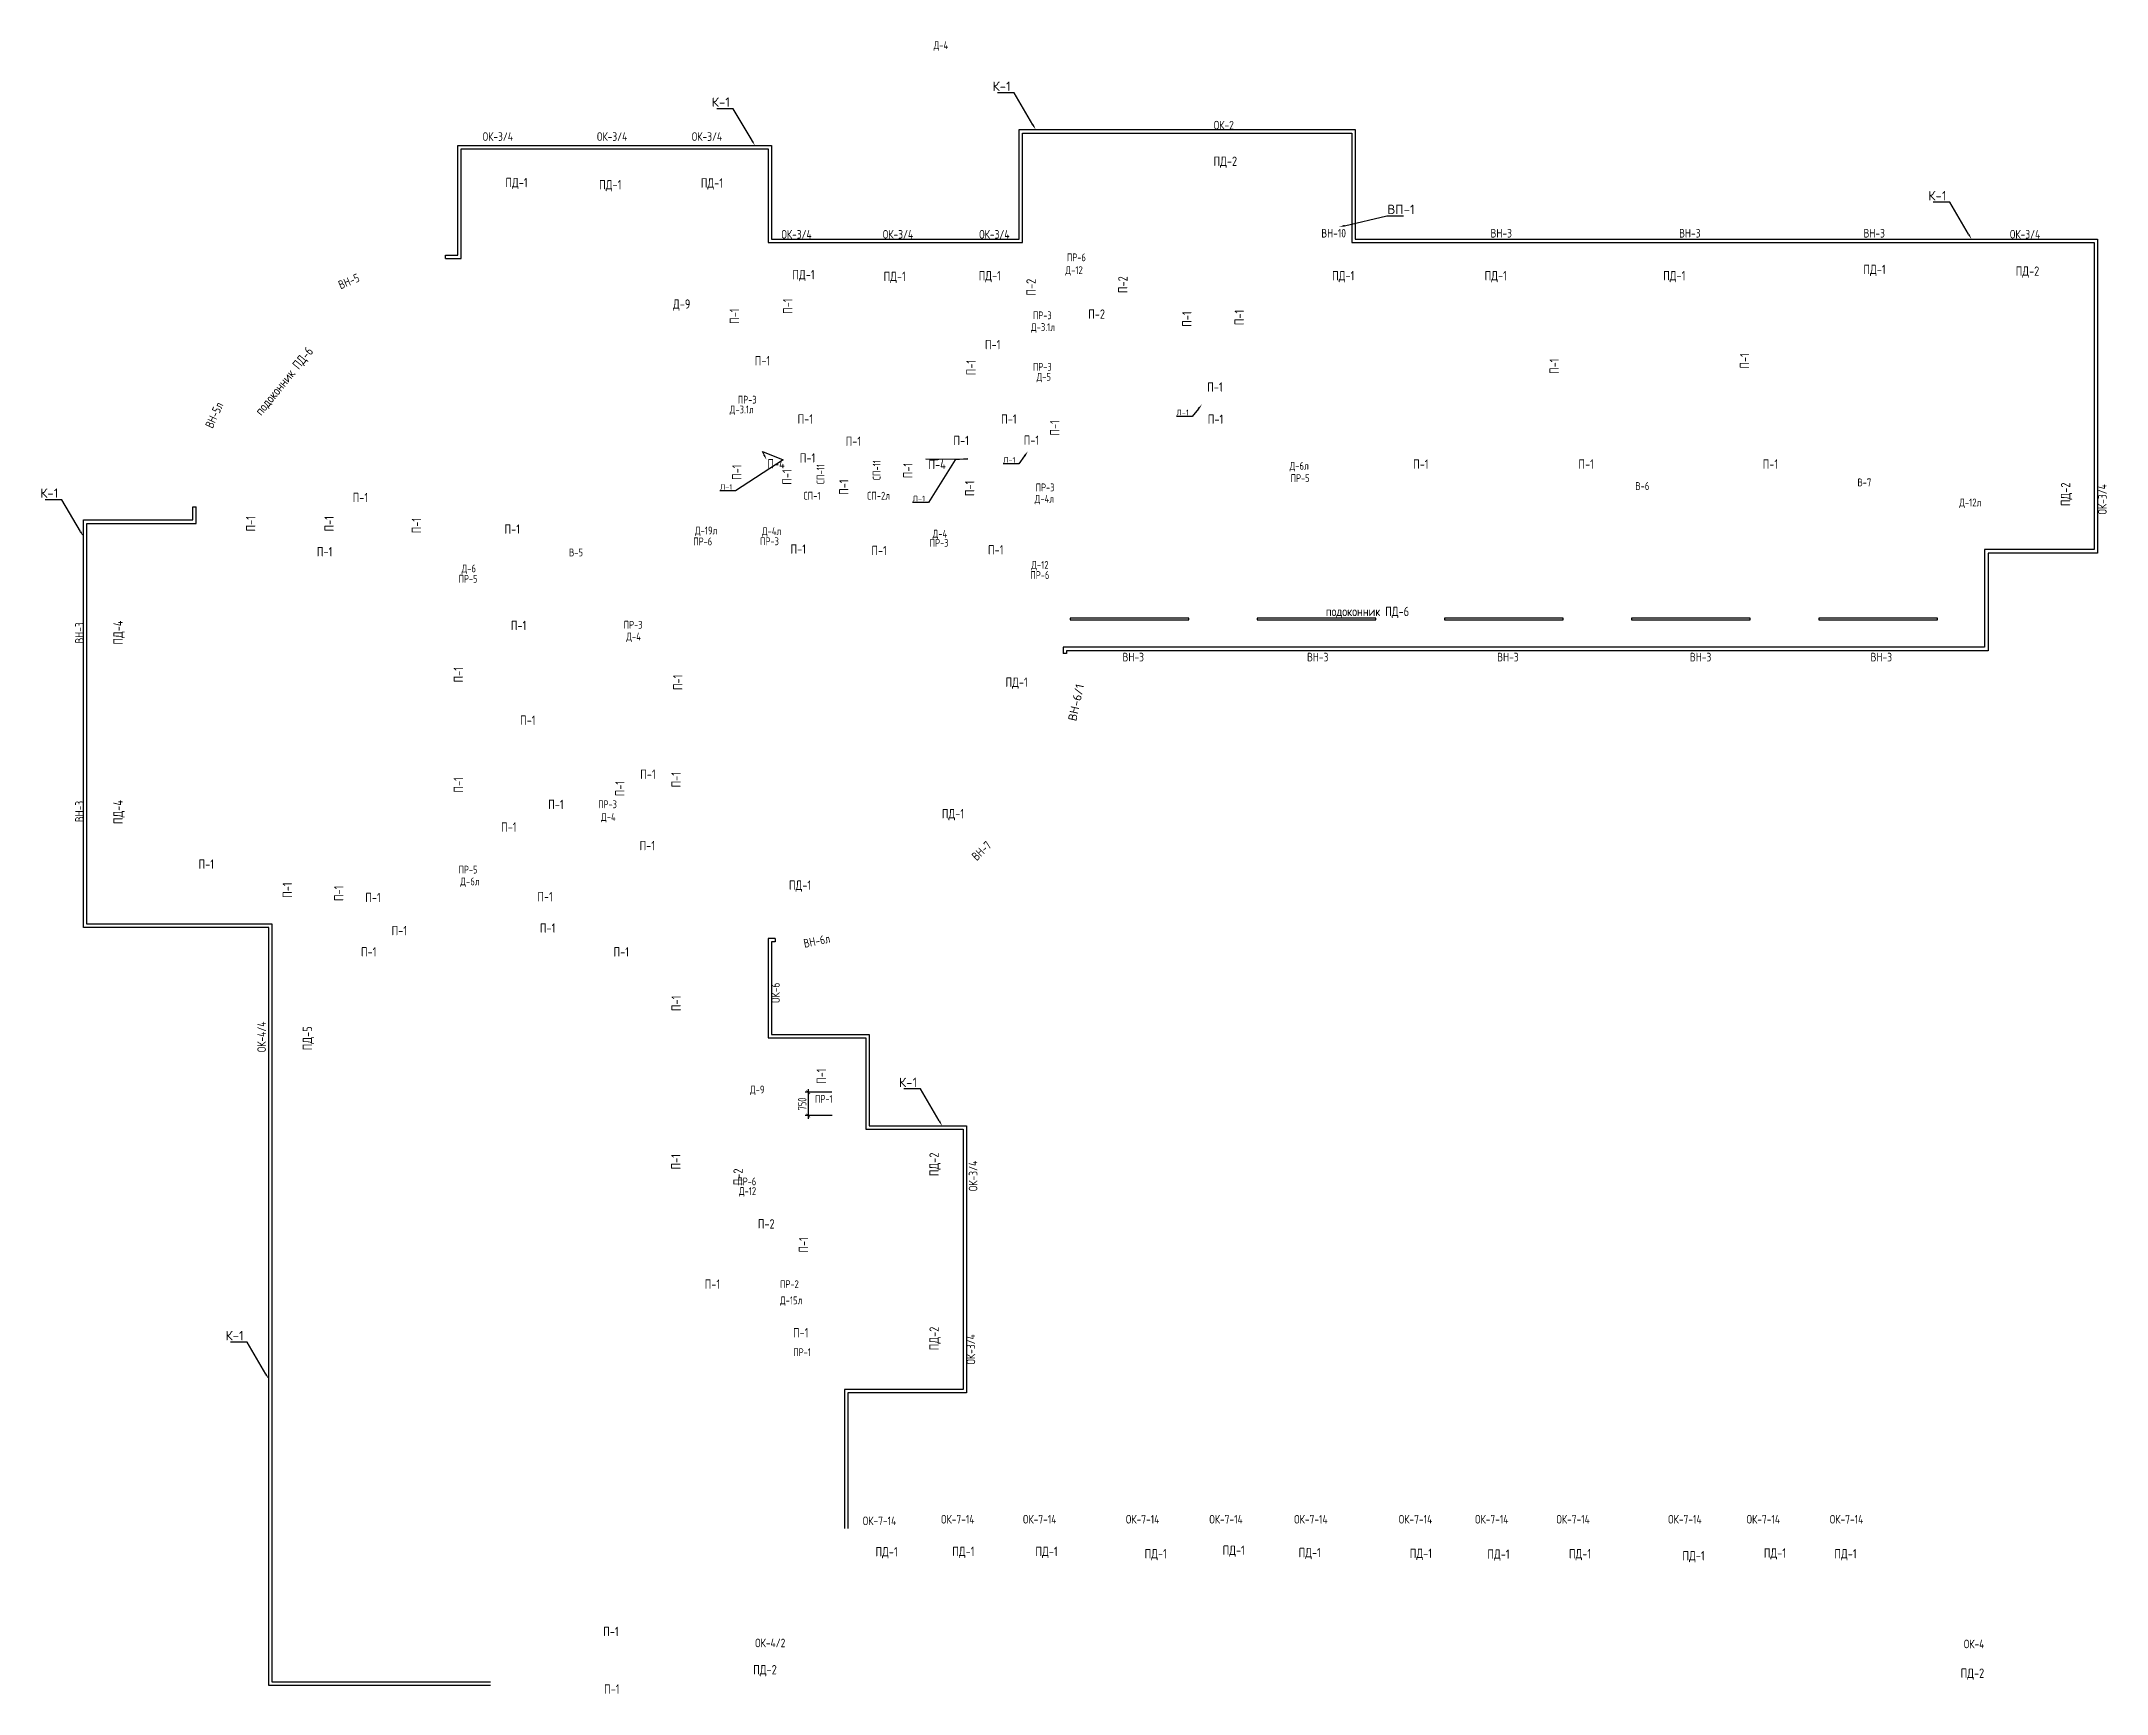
# Model space of a CAD drawing. Header units: millimetres. Extents: x -715022 to 546831, y -666141 to 947387.
# Drawn here: x 49763 to 115978, y 81517 to 134469 of the extents above; entities that cross this region are included whole.
import ezdxf
from ezdxf import colors
from ezdxf.entities.mleader import LeaderData, LeaderLine
from ezdxf.enums import TextEntityAlignment as Align
from ezdxf.math import Vec2, Vec3

# ---------------------------------------------------------------- set-up
doc = ezdxf.new("R2010")
doc.units = ezdxf.units.MM
doc.layers.add('PDF _0', color=7, linetype='Continuous')
for name, color, linetype, lineweight in [('АР-Выноски', 5, 'Continuous', 5), ('АР.РД_маркер перемычки', 1, 'Continuous', 15), ('АР.РД_Маркер_Двери', 76, 'Continuous', 15), ('АР_межэтажный карниз', 121, 'Continuous', 30), ('АР_Подоконники', 163, 'Continuous', 9), ('Маркировка ОКОН на маркир. плане', 7, 'Continuous', 18)]:
    doc.layers.add(name, color=color, linetype=linetype, lineweight=lineweight)
doc.styles.add('ICOCPEUR', font='isocpeur.ttf')
doc.styles.add('ISOCPEUR', font='isocpeur.ttf', dxfattribs={"width": 0.7})
doc.styles.add('PDF ISOCPEUR', font='isocpeur.ttf')
doc.styles.add('Архитект', font='isocpeur.ttf', dxfattribs={"width": 0.8, "oblique": 8})
doc.dimstyles.new('R_100', dxfattribs={"dimtxt": 270, "dimasz": 120, "dimexe": 100, "dimexo": 0, "dimgap": 60, "dimtad": 1, "dimdec": 0, "dimrnd": 5, "dimzin": 0, "dimdsep": 46, "dimtxsty": 'ISOCPEUR', "dimblk": 'ARCHTICK', "dimcen": 0, "dimdle": 100, "dimclrd": 256, "dimclre": 256, "dimclrt": 256, "dimadec": 0, "dimazin": 0, "dimtfac": 2, "dimtdec": 0, "dimtofl": 0, "dimtmove": 1, "dimatfit": 3, "dimfxl": 1, "dimtvp": 3, "dimtfill": 1, "dimtolj": 1, "dimtzin": 0, "dimarcsym": 0})

msp = doc.modelspace()

# ---------------------------------------------------------------- texts
at = {"layer": 'Defpoints', "style": 'Архитект', "width": 0.8}
msp.add_text('Д-9', height=300, dxfattribs=at).set_placement((70292.028, 126049.922), align=Align.MIDDLE_CENTER)
at = {"layer": 'АР.РД_маркер перемычки', "color": 190, "char_height": 250, "width": 547.84545, "attachment_point": 5, "style": 'Архитект'}
for insert in [(82945.939, 127546.078), (70965.838, 118441.966), (81776.587, 117364.627), (72378.687, 97932.24)]:
    msp.add_mtext('\\A1;{\\Q0;\\W0.7;ПР-6}', dxfattribs=dict(at, insert=insert))
at = {"layer": 'АР.РД_маркер перемычки', "char_height": 250, "width": 547.84545, "attachment_point": 5, "style": 'Архитект'}
for s, insert in [('\\A1;{\\Q0;\\W0.7;ПР-3}', (81853.642, 125688.553)), ('\\A1;{\\Q0;\\W0.7;ПР-3}', (81853.642, 124039.32)), ('\\A1;{\\Q0;\\W0.7;ПР-3}', (72392.916, 122985.101)), ('\\A1;{\\Q0;\\W0.7;ПР-3}', (81942.391, 120174.298)), ('\\A1;{\\Q0;\\W0.7;ПР-3}', (73108.008, 118446.711)), ('\\A1;{\\Q0;\\W0.7;ПР-3}', (78545.538, 118395.622)), ('\\A1;{\\Q0;\\W0.7;ПР-3}', (68736.303, 115771.645)), ('\\A1;{\\Q0;\\W0.7;ПР-3}', (67915.049, 110018.36)), ('\\A1;{\\Q0;\\W0.7;\\C7;ПР-5}', (63442.007, 107925.111))]:
    msp.add_mtext(s, dxfattribs=dict(at, insert=insert))
at = {"layer": 'АР.РД_маркер перемычки', "color": 7, "char_height": 250, "width": 547.84545, "attachment_point": 5, "style": 'Архитект'}
for insert in [(90119.236, 120471.75), (63442.371, 117246.032)]:
    msp.add_mtext('\\A1;{\\Q0;\\W0.7;ПР-5}', dxfattribs=dict(at, insert=insert))
at = {"layer": 'АР.РД_маркер перемычки', "color": 251, "char_height": 250, "width": 547.84545, "attachment_point": 5, "style": 'Архитект'}
for insert in [(74850.307, 100574.914), (74150.775, 92459.914)]:
    msp.add_mtext('\\A1;{\\Q0;\\W0.7;ПР-1}', dxfattribs=dict(at, insert=insert))
at = {"layer": 'АР.РД_маркер перемычки', "color": 5, "insert": (73746.624, 94641.264), "char_height": 250, "width": 547.84545, "attachment_point": 5, "style": 'Архитект'}
msp.add_mtext('\\A1;{\\Q0;\\W0.7;ПР-2}', dxfattribs=at)
at = {"layer": 'АР.РД_Маркер_Двери', "color": 5, "style": 'Архитект', "width": 0.8}
for s, p in [('Д-4', (78604.985, 134343.605)), ('Д-4', (78604.985, 134343.605)), ('Д-12', (82873.92, 127137.488)), ('Д-3.1л', (81877.397, 125311.64)), ('Д-5', (81900.868, 123717.414)), ('Д-3.1л', (72218.968, 122672.813)), ('Д-6л', (90089.916, 120863.752)), ('СП-1', (74470.834, 119907.148, 3.924)), ('СП-2л', (76604.393, 119907.148, 3.924)), ('Д-4л', (81922.018, 119809.876)), ('В-6', (101092.408, 120217.455)), ('В-7', (108209.574, 120334.44)), ('Д-12л', (111604.374, 119689.101)), ('Д-19л', (71076.515, 118792.121)), ('Д-4л', (73175.912, 118772.048)), ('Д-4', (78572.335, 118690.088)), ('В-5', (66906.397, 118089.804)), ('Д-6', (63467.793, 117576.422)), ('Д-12', (81779.178, 117689.703)), ('Д-4', (68752.308, 115393.908)), ('Д-4', (67944.205, 109612.621)), ('Д-6л', (63505.597, 107547.202)), ('Д-9', (72716.081, 100876.663)), ('Д-12', (72403.613, 97624.151)), ('Д-15л', (73803.965, 94121.81))]:
    msp.add_text(s, height=250, dxfattribs=at).set_placement(p, align=Align.MIDDLE_CENTER)
for p in [(74742.391, 120598.32, 3.924), (76543.965, 120727.893, 3.924)]:
    msp.add_text('СП-11', height=250, rotation=90, dxfattribs=at).set_placement(p, align=Align.MIDDLE_CENTER)
at = {"layer": 'АР_Подоконники', "color": 3, "style": 'Архитект', "width": 0.8}
for s, p in [('ПД-2', (87721.235, 130625.959)), ('ПД-2', (113438.235, 127105.598)), ('П-2', (83594.856, 125727.997)), ('П-1', (80263.105, 124751.009)), ('П-1', (72882.881, 124235.018)), ('П-1', (87388.691, 123390.813)), ('П-1', (74256.983, 122367.667)), ('П-1', (80781.922, 122365.076)), ('П-1', (87407.282, 122360.434)), ('П-1', (81504.658, 121686.893)), ('П-1', (74326.955, 121117.563)), ('П-1', (75797.028, 121653.019)), ('П-1', (79253.203, 121679.608)), ('П-4', (73318.417, 120930.286)), ('П-4', (78482.006, 120909.865)), ('П-1', (93989.113, 120921.057)), ('П-1', (99288.691, 120921.055)), ('П-1', (105195.928, 120921.003)), ('П-1', (59991.635, 119850.05)), ('П-1', (64860.054, 118837.118)), ('П-1', (58845.003, 118113.906)), ('П-1', (74029.319, 118197.845)), ('П-1', (76622.235, 118151.686)), ('П-1', (80359.154, 118173.75)), ('П-1', (65064.012, 115750.682)), ('П-1', (65359.593, 112712.801)), ('П-1', (69211.453, 110980.506)), ('П-1', (66260.666, 110015.39)), ('П-1', (64750.517, 109291.558)), ('П-1', (69190.57, 108694.774)), ('П-1', (55051.533, 108100.09)), ('П-1', (60396.719, 107031.009)), ('П-1', (65912.388, 107059.193)), ('П-1', (61240.187, 105971.042)), ('П-1', (65994.57, 106053.163)), ('П-1', (60258.279, 105289.613)), ('П-1', (68355.902, 105288.579)), ('П-2', (73003.765, 96572.907)), ('П-1', (71277.019, 94640.957)), ('П-1', (74108.346, 93086.026)), ('П-1', (68024.287, 83509.419)), ('П-1', (68051.779, 81665.793))]:
    msp.add_text(s, height=300, dxfattribs=at).set_placement(p, align=Align.MIDDLE_CENTER)
at = {"layer": 'АР_Подоконники', "color": 4, "style": 'Архитект', "width": 0.8}
for s, p in [('ПД-1', (64996.061, 129943.914)), ('ПД-1', (68003.007, 129873.707)), ('ПД-1', (71262.874, 129929.873)), ('ПД-1', (74197.527, 126993.376)), ('ПД-1', (108534.057, 127160.04)), ('ПД-1', (77122.098, 126937.815)), ('ПД-1', (80168.995, 126960.04)), ('ПД-1', (91501.101, 126960.04)), ('ПД-1', (96390.499, 126960.04)), ('ПД-1', (102114.326, 126960.04)), ('подоконник ПД-6', (92277.687, 116198.419)), ('ПД-1', (81030.723, 113930.27)), ('ПД-1', (78990.397, 109716.036)), ('ПД-1', (74086.956, 107427.27)), ('ПД-1', (76862.194, 86064.5)), ('ПД-1', (79322.534, 86076.918)), ('ПД-1', (81990.397, 86076.783)), ('ПД-1', (85489.351, 86002.278)), ('ПД-1', (87990.397, 86114.035)), ('ПД-1', (90426.747, 86038.73)), ('ПД-1', (93990.397, 86013.895)), ('ПД-1', (96478.184, 85989.061)), ('ПД-1', (99092.33, 86000.678)), ('ПД-1', (102733.13, 85938.59)), ('ПД-1', (105342.578, 86025.511)), ('ПД-1', (107604.102, 86000.678)), ('ПД-2', (72963.235, 82285.299)), ('ПД-2', (111672.235, 82173.959))]:
    msp.add_text(s, height=300, dxfattribs=at).set_placement(p, align=Align.MIDDLE_CENTER)
at = {"layer": 'АР_Подоконники', "color": 3, "style": 'Архитект', "width": 0.8}
for s, p in [('П-2', (81492.397, 126589.819)), ('П-2', (84436.481, 126670.145)), ('П-1', (71981.699, 125660.757)), ('П-1', (73691.923, 125979.948)), ('П-1', (88167.512, 125620.095)), ('П-1', (86489.208, 125567.786)), ('П-1', (79567.239, 124014.48)), ('П-1', (98266.223, 124056.779)), ('П-1', (104367.92, 124228.194)), ('П-1', (82252.006, 122080.65)), ('П-1', (72059.752, 120659.668)), ('П-1', (73666.365, 120508.133)), ('П-1', (77542.372, 120715.262)), ('П-1', (75492.397, 120181.649)), ('П-1', (79525.264, 120142.413)), ('ПД-2', (114659.285, 119951.053)), ('П-1', (56474.712, 119010.249)), ('П-1', (58990.725, 119009.517)), ('П-1', (61790.043, 118949.576)), ('П-1', (63131.816, 114171.357)), ('П-1', (70166.893, 113925.873)), ('П-1', (63131.816, 110641.82)), ('П-1', (68310.713, 110522.266)), ('П-1', (70110.122, 110807.197)), ('П-1', (57648.387, 107267.955)), ('П-1', (59298.387, 107164.588)), ('П-1', (70117.122, 103638.65)), ('П-1', (74768.153, 101303.385)), ('П-1', (70106.5, 98563.985)), ('ПД-2', (78384.845, 98479.427)), ('П-2', (72101.27, 98077.361)), ('П-1', (74199.058, 95900.098)), ('ПД-2', (78384.845, 92900.563))]:
    msp.add_text(s, height=300, rotation=90, dxfattribs=at).set_placement(p, align=Align.MIDDLE_CENTER)
at = {"layer": 'АР_Подоконники', "color": 4, "style": 'Архитект', "width": 0.8}
for s, rotation, p in [('подоконник ПД-6', 50.78790226, (57544.126, 123582.756)), ('ПД-4', 90, (52224.899, 115519.611)), ('ПД-4', 90, (52224.899, 109769.611)), ('ПД-5', 90, (58294.777, 102519.321))]:
    msp.add_text(s, height=300, rotation=rotation, dxfattribs=at).set_placement(p, align=Align.MIDDLE_CENTER)
at = {"layer": 'Маркировка ОКОН на маркир. плане', "lineweight": 0, "char_height": 275.42308, "style": 'PDF ISOCPEUR'}
for s, insert, attachment_point, rotation in [('{\\W0.8;ОК-2}', (87994.068, 131644.468, -0.16), 9, 359.99778736), ('{\\W0.8;ОК-3/4}', (64884, 131278.619, -0.16), 9, 359.99778736), ('{\\W0.8;ОК-3/4}', (68548.656, 131278.619, -0.16), 9, 359.99778736), ('{\\W0.8;ОК-3/4}', (71589.656, 131278.619, -0.16), 9, 359.99778736), ('{\\W0.8;ВН-10}', (91590.694, 128181.243, -0.16), 9, 359.99778736), ('{\\W0.8;ВН-3}', (96909.812, 128181.243, -0.16), 9, 359.99778736), ('{\\W0.8;ВН-3}', (102955.577, 128181.243, -0.16), 9, 359.99778736), ('{\\W0.8;ВН-3}', (108866.99, 128181.243, -0.16), 9, 359.99778736), ('{\\W0.8;ОК-3/4}', (74460, 128145.5, -0.16), 9, 359.99778736), ('{\\W0.8;ОК-3/4}', (77713.241, 128145.5, -0.16), 9, 359.99778736), ('{\\W0.8;ОК-3/4}', (80803.241, 128145.5, -0.16), 9, 359.99778736), ('{\\W0.8;ВН-5}', (59994.322, 126787.496), 9, 23.05530997), ('{\\W0.8;ВН-5л}', (55607.611, 122827.061), 9, 65.78727904), ('{\\W0.8;ВН-3}', (85112.632, 114598.649, -0.16), 9, 359.99778736), ('{\\W0.8;ВН-3}', (91027.194, 114598.649, -0.16), 9, 359.99778736), ('{\\W0.8;ВН-3}', (97124.053, 114598.649, -0.16), 9, 359.99778736), ('{\\W0.8;ВН-3}', (103301.933, 114598.649, -0.16), 9, 359.99778736), ('{\\W0.8;ВН-3}', (109094.96, 114598.649, -0.16), 9, 359.99778736), ('{\\W0.8;ВН-7}', (80247.8, 108661.46), 9, 43.4180534), ('{\\W0.8;ВН-6л}', (75072.919, 105590.175), 9, 11.59408231), ('{\\W0.8;ОК-4/4}', (56963.945, 102075.915), 7, 90), ('{\\W0.8;ОК-7-14}', (77171.812, 86917.487), 9, 359.99778736), ('{\\W0.8;ОК-7-14}', (79679.532, 86967.524), 9, 359.99778736), ('{\\W0.8;ОК-7-14}', (82306.871, 86967.524), 9, 359.99778736), ('{\\W0.8;ОК-7-14}', (85606.384, 86967.524), 9, 359.99778736), ('{\\W0.8;ОК-7-14}', (88280.471, 86967.524), 9, 359.99778736), ('{\\W0.8;ОК-7-14}', (91001.11, 86967.524), 9, 359.99778736), ('{\\W0.8;ОК-7-14}', (94354.723, 86967.524), 9, 359.99778736), ('{\\W0.8;ОК-7-14}', (96798.815, 86967.524), 9, 359.99778736), ('{\\W0.8;ОК-7-14}', (99405.931, 86967.524), 9, 359.99778736), ('{\\W0.8;ОК-7-14}', (102990.749, 86967.524), 9, 359.99778736), ('{\\W0.8;ОК-7-14}', (105505.697, 86967.524), 9, 359.99778736), ('{\\W0.8;ОК-7-14}', (108173.686, 86967.524), 9, 359.99778736), ('{\\W0.8;ОК-4/2}', (73616.155, 83004.22), 9, 359.99778736), ('{\\W0.8;ОК-4}', (112056.276, 82971.565), 9, 359.99778736)]:
    msp.add_mtext(s, dxfattribs=dict(at, insert=insert, attachment_point=attachment_point, rotation=rotation))
at = {"layer": 'Маркировка ОКОН на маркир. плане', "lineweight": 0, "attachment_point": 9, "style": 'PDF ISOCPEUR'}
for s, insert, char_height, width, rotation in [('{\\W0.8;ОК-3/4}', (113847.011, 128147.825, -0.16), 275.42308, 941.92575, 359.99778736), ('{\\W0.8;ОК-3/4}', (115977.546, 120278.588), 275.42308, 1034.80016, 89.99778736), ('{\\W0.8;ВН-3}', (51122.067, 115854.48), 275.42308, 771.18462, 89.99778736), ('ВН-6/1', (83199.037, 113837.348), 275.4231, 74.6315, 77.61397118), ('{\\W0.8;ВН-3}', (51122.067, 110129.432), 275.42308, 771.18462, 89.99778736), ('{\\W0.8;ОК-6}', (73439.191, 104303.199), 275.42308, 798.72692, 89.99778736), ('{\\W0.8;ОК-3/4}', (79773.089, 98592.898), 275.42308, 519.966, 89.99778736), ('{\\W0.8;ОК-3/4}', (79703.203, 93035.996), 275.42308, 519.966, 89.99778736)]:
    msp.add_mtext(s, dxfattribs=dict(at, insert=insert, char_height=char_height, width=width, rotation=rotation))

# ---------------------------------------------------------------- blocks, each defined once
blk = doc.blocks.new('_ArchTick')
at = {"color": 0, "linetype": 'ByBlock', "const_width": 0.15}
blk.add_lwpolyline([(-0.5, -0.5), (0.5, 0.5)], dxfattribs=at)
blk = doc.blocks.new('*D45')
at = {"lineweight": -2, "transparency": 16777216}
for p, q in [((75102, 100791), (74251, 100791)), ((74351, 100891), (74351, 99941)), ((75120, 100041), (74251, 100041))]:
    blk.add_line(p, q, dxfattribs=at)
at = {"layer": 'Defpoints', "color": 0, "transparency": 16777216}
for p in [(75102, 100791), (75120, 100041)]:
    blk.add_point(p, dxfattribs=at)
at = {"lineweight": -2, "transparency": 16777216, "xscale": 120, "yscale": 120, "zscale": 120}
for p, rotation in [((74351, 100791), 90), ((74351, 100041), 270)]:
    blk.add_blockref('_ArchTick', p, dxfattribs=dict(at, rotation=rotation))
at = {"transparency": 16777216, "insert": (74156, 100416), "char_height": 270, "attachment_point": 5, "rotation": 90, "style": 'ISOCPEUR', "bg_fill": 3, "box_fill_scale": 1.1, "bg_fill_color": 256, "bg_fill_true_color": 13158600, "bg_fill_transparency": 0}
blk.add_mtext('\\A1;750', dxfattribs=at)
at = {"layer": 'Defpoints', "color": 0, "transparency": 16777216}
blk.add_point((74351, 100041), dxfattribs=at)

# ---------------------------------------------------------------- linework, layer by layer
at = {"layer": 'PDF _0', "color": 6}
for points in [[(82744.89, 115984.039), (82744.89, 115931.723), (86548.449, 115931.723), (86548.449, 115984.039)], [(88744.89, 115984.039), (88744.89, 115931.723), (92548.449, 115931.723), (92548.449, 115984.039)], [(94744.89, 115984.039), (94744.89, 115931.723), (98548.449, 115931.723), (98548.449, 115984.039)], [(100744.89, 115984.039), (100744.89, 115931.723), (104548.449, 115931.723), (104548.449, 115984.039)], [(106744.89, 115984.039), (106744.89, 115931.723), (110548.449, 115931.723), (110548.449, 115984.039)]]:
    msp.add_lwpolyline(points, close=True, dxfattribs=at)
at = {"layer": 'АР_межэтажный карниз'}
for points in [[(62722.397, 127510.905), (62722.397, 127620.905), (63112.397, 127620.905), (63112.397, 131130.682), (73172.397, 131130.682), (73172.397, 128130.682), (81112.397, 128130.682), (81112.397, 131640.682), (91882.397, 131640.682), (91882.397, 128130.682), (115682.397, 128130.682), (115682.397, 118070.682), (112172.397, 118070.682), (112172.397, 114940.682), (82631.756, 114940.682), (82631.756, 114848.341), (82521.756, 114848.341)], [(62722.397, 127510.905), (63222.397, 127510.905), (63222.397, 131020.682), (73062.397, 131020.682), (73062.397, 128020.682), (81222.397, 128020.682), (81222.397, 131530.682), (91772.397, 131530.682), (91772.397, 128020.682), (115572.397, 128020.682), (115572.397, 118180.682), (112062.397, 118180.682), (112062.397, 115050.682), (82521.756, 115050.682), (82521.756, 114848.341)], [(64162.459, 81775.682), (57052.276, 81775.682), (57052.276, 106070.682), (51112.397, 106070.682), (51112.397, 119130.682), (54622.174, 119130.682), (54622.174, 119550.642), (54732.174, 119550.642)], [(64162.459, 81885.682), (57162.276, 81885.682), (57162.276, 106180.682), (51222.397, 106180.682), (51222.397, 119020.682), (54732.174, 119020.682), (54732.174, 119550.642)]]:
    msp.add_lwpolyline(points, dxfattribs=at)

msp.set_redraw_order([(e.dxf.handle, doc.entitydb.next_handle()) for e in msp.query("TEXT MTEXT ATTDEF DIMENSION ARC_DIMENSION")])  # texts and dimensions are drawn at this point

# ---------------------------------------------------------------- leaders
at = {"layer": 'АР-Выноски'}
ml = msp.add_multileader_mtext('Standard', dxfattribs=at)
ml.set_content('К-1', color=256, style='ICOCPEUR')
ml.set_leader_properties()
ml.build(insert=Vec2(0, 0))
ml.multileader.update_dxf_attribs({"text_left_attachment_type": 6, "text_right_attachment_type": 6, "dogleg_length": 72, "arrow_head_size": 180})
ctx = ml.context
ctx.base_point, ctx.char_height, ctx.arrow_head_size, ctx.landing_gap_size, ctx.plane_origin = Vec3(80283.993, 132820.385), 300, 180, 18, Vec3(70456.758, 134048.519)
ctx.left_attachment, ctx.right_attachment, ctx.text_align_type = 6, 6, 2
notes = []
notes.append((ctx, [(0, (1, 1, 0), (80949.631, 132820.385), (-1, 0), 89.638, [(0, [(81642.397, 131640.682)], 0, [])])]))
ctx.mtext.insert, ctx.mtext.width, ctx.mtext.defined_height, ctx.mtext.alignment, ctx.mtext.flow_direction = Vec3(80841.993, 133180.385), 419.73817, 189.316, 3, 5
ml = msp.add_multileader_mtext('Standard', dxfattribs=at)
ml.set_content('К-1', color=256, style='ICOCPEUR')
ml.set_leader_properties()
ml.build(insert=Vec2(0, 0))
ml.multileader.update_dxf_attribs({"text_left_attachment_type": 6, "text_right_attachment_type": 6, "dogleg_length": 72, "arrow_head_size": 180})
ctx = ml.context
ctx.base_point, ctx.char_height, ctx.arrow_head_size, ctx.landing_gap_size, ctx.plane_origin = Vec3(71282.406, 132310.385), 300, 180, 18, Vec3(61455.17, 133538.519)
ctx.left_attachment, ctx.right_attachment, ctx.text_align_type = 6, 6, 2
notes.append((ctx, [(0, (1, 1, 0), (71948.043, 132310.385), (-1, 0), 89.638, [(0, [(72640.809, 131130.682)], 0, [])])]))
ctx.mtext.insert, ctx.mtext.width, ctx.mtext.defined_height, ctx.mtext.alignment, ctx.mtext.flow_direction = Vec3(71840.406, 132670.385), 419.73817, 189.316, 3, 5
ml = msp.add_multileader_mtext('Standard', dxfattribs=at)
ml.set_content('ВП-1', color=256, style='ICOCPEUR')
ml.set_leader_properties()
ml.build(insert=Vec2(0, 0))
ml.multileader.update_dxf_attribs({"text_left_attachment_type": 6, "text_right_attachment_type": 6, "dogleg_length": 72, "arrow_head_size": 180})
ctx = ml.context
ctx.base_point, ctx.char_height, ctx.arrow_head_size, ctx.landing_gap_size, ctx.plane_origin = Vec3(92992.29, 128873.64), 300, 180, 18, Vec3(80585.504, 130929)
ctx.left_attachment, ctx.right_attachment, ctx.text_align_type = 6, 6, 2
notes.append((ctx, [(1, (1, 1, 0), (92902.652, 128873.64), (1, 0), 89.638, [(0, [(91371.142, 128521.164)], 0, [])])]))
ctx.mtext.insert, ctx.mtext.width, ctx.mtext.defined_height, ctx.mtext.alignment, ctx.mtext.flow_direction = Vec3(93790.29, 129233.64), 419.73817, 189.316, 3, 5
ml = msp.add_multileader_mtext('Standard', dxfattribs=at)
ml.set_content('К-1', color=256, style='ICOCPEUR')
ml.set_leader_properties()
ml.build(insert=Vec2(0, 0))
ml.multileader.update_dxf_attribs({"text_left_attachment_type": 6, "text_right_attachment_type": 6, "dogleg_length": 72, "arrow_head_size": 180})
ctx = ml.context
ctx.base_point, ctx.char_height, ctx.arrow_head_size, ctx.landing_gap_size, ctx.plane_origin = Vec3(110283.993, 129310.385), 300, 180, 18, Vec3(100456.758, 130538.519)
ctx.left_attachment, ctx.right_attachment, ctx.text_align_type = 6, 6, 2
notes.append((ctx, [(0, (1, 1, 0), (110949.631, 129310.385), (-1, 0), 89.638, [(0, [(111642.397, 128130.682)], 0, [])])]))
ctx.mtext.insert, ctx.mtext.width, ctx.mtext.defined_height, ctx.mtext.alignment, ctx.mtext.flow_direction = Vec3(110841.993, 129670.385), 419.73817, 189.316, 3, 5
ml = msp.add_multileader_mtext('Standard', dxfattribs=at)
ml.set_content('Л-1', color=256, style='ICOCPEUR')
ml.set_leader_properties()
ml.build(insert=Vec2(0, 0))
ml.multileader.update_dxf_attribs({"text_left_attachment_type": 6, "text_right_attachment_type": 6, "dogleg_length": 72, "arrow_head_size": 180})
ctx = ml.context
ctx.base_point, ctx.char_height, ctx.arrow_head_size, ctx.landing_gap_size, ctx.plane_origin = Vec3(86211.458, 122446.079), 180, 180, 18, Vec3(75184.145, 123385.633)
ctx.left_attachment, ctx.right_attachment, ctx.text_align_type = 6, 6, 2
notes.append((ctx, [(0, (1, 1, 0), (86661.095, 122446.079), (-1, 0), 89.638, [(0, [(86971.261, 122835.185)], 0, [])])]))
ctx.mtext.insert, ctx.mtext.width, ctx.mtext.alignment, ctx.mtext.flow_direction = Vec3(86553.458, 122662.079), 1726.91899, 3, 5
ml = msp.add_multileader_mtext('Standard', dxfattribs=at)
ml.set_content('Л-1', color=256, style='ICOCPEUR')
ml.set_leader_properties()
ml.build(insert=Vec2(0, 0))
ml.multileader.update_dxf_attribs({"text_left_attachment_type": 6, "text_right_attachment_type": 6, "dogleg_length": 72, "arrow_head_size": 180})
ctx = ml.context
ctx.base_point, ctx.char_height, ctx.arrow_head_size, ctx.landing_gap_size, ctx.plane_origin = Vec3(71573.537, 120061.402), 180, 180, 18, Vec3(62800.39, 122913.325)
ctx.left_attachment, ctx.right_attachment, ctx.text_align_type = 6, 6, 2
notes.append((ctx, [(0, (1, 1, 0), (72023.175, 120061.402), (-1, 0), 89.638, [(2, [(73012.559, 121054.089), (72883.232, 121327.471), (73543.812, 121053.043)], 0, [])])]))
ctx.mtext.insert, ctx.mtext.width, ctx.mtext.alignment, ctx.mtext.flow_direction = Vec3(71915.537, 120277.402), 1726.91899, 3, 5
ml = msp.add_multileader_mtext('Standard', dxfattribs=at)
ml.set_content('Л-1', color=256, style='ICOCPEUR')
ml.set_leader_properties()
ml.build(insert=Vec2(0, 0))
ml.multileader.update_dxf_attribs({"text_left_attachment_type": 6, "text_right_attachment_type": 6, "dogleg_length": 72, "arrow_head_size": 180})
ctx = ml.context
ctx.base_point, ctx.char_height, ctx.arrow_head_size, ctx.landing_gap_size, ctx.plane_origin = Vec3(80655.935, 120927.947), 180, 180, 18, Vec3(71316.737, 125530.729)
ctx.left_attachment, ctx.right_attachment, ctx.text_align_type = 6, 6, 2
notes.append((ctx, [(0, (1, 1, 0), (81105.573, 120927.947), (-1, 0), 89.638, [(2, [(81390.925, 121328.187)], 0, [])])]))
ctx.mtext.insert, ctx.mtext.width, ctx.mtext.defined_height, ctx.mtext.alignment, ctx.mtext.flow_direction = Vec3(80997.935, 121143.947), 451.32629, 172.272, 3, 5
ml = msp.add_multileader_mtext('Standard', dxfattribs=at)
ml.set_content('Л-1', color=256, style='ICOCPEUR')
ml.set_leader_properties()
ml.build(insert=Vec2(0, 0))
ml.multileader.update_dxf_attribs({"text_left_attachment_type": 6, "text_right_attachment_type": 6, "dogleg_length": 72, "arrow_head_size": 180})
ctx = ml.context
ctx.base_point, ctx.char_height, ctx.arrow_head_size, ctx.landing_gap_size, ctx.plane_origin = Vec3(77752.461, 119689.548), 180, 180, 18, Vec3(68657.204, 122913.325)
ctx.left_attachment, ctx.right_attachment, ctx.text_align_type = 6, 6, 2
notes.append((ctx, [(0, (1, 1, 0), (78202.099, 119689.548), (-1, 0), 89.638, [(3, [(78564.937, 121053.074), (78119.835, 121078.006), (79468.891, 121090.498), (79062.343, 121053.075)], 0, [])])]))
ctx.mtext.insert, ctx.mtext.width, ctx.mtext.alignment, ctx.mtext.flow_direction = Vec3(78094.461, 119905.548), 1726.91899, 3, 5
ml = msp.add_multileader_mtext('Standard', dxfattribs=at)
ml.set_content('К-1', color=256, style='ICOCPEUR')
ml.set_leader_properties()
ml.build(insert=Vec2(0, 0))
ml.multileader.update_dxf_attribs({"text_left_attachment_type": 6, "text_right_attachment_type": 6, "dogleg_length": 72, "arrow_head_size": 180})
ctx = ml.context
ctx.base_point, ctx.char_height, ctx.arrow_head_size, ctx.landing_gap_size, ctx.plane_origin = Vec3(49753.993, 119780.385), 300, 180, 18, Vec3(39926.758, 121008.519)
ctx.left_attachment, ctx.right_attachment, ctx.text_align_type = 6, 6, 2
notes.append((ctx, [(0, (1, 1, 0), (50419.631, 119780.385), (-1, 0), 89.638, [(0, [(51112.397, 118600.682)], 0, [])])]))
ctx.mtext.insert, ctx.mtext.width, ctx.mtext.defined_height, ctx.mtext.alignment, ctx.mtext.flow_direction = Vec3(50311.993, 120140.385), 419.73817, 189.316, 3, 5
ml = msp.add_multileader_mtext('Standard', dxfattribs=at)
ml.set_content('К-1', color=256, style='ICOCPEUR')
ml.set_leader_properties()
ml.build(insert=Vec2(0, 0))
ml.multileader.update_dxf_attribs({"text_left_attachment_type": 6, "text_right_attachment_type": 6, "dogleg_length": 72, "arrow_head_size": 180})
ctx = ml.context
ctx.base_point, ctx.char_height, ctx.arrow_head_size, ctx.landing_gap_size, ctx.plane_origin = Vec3(77283.993, 100895.385), 300, 180, 18, Vec3(67456.758, 102123.519)
ctx.left_attachment, ctx.right_attachment, ctx.text_align_type = 6, 6, 2
notes.append((ctx, [(0, (1, 1, 0), (77949.631, 100895.385), (-1, 0), 89.638, [(0, [(78642.397, 99715.682)], 0, [])])]))
ctx.mtext.insert, ctx.mtext.width, ctx.mtext.defined_height, ctx.mtext.alignment, ctx.mtext.flow_direction = Vec3(77841.993, 101255.385), 419.73817, 189.316, 3, 5
ml = msp.add_multileader_mtext('Standard', dxfattribs=at)
ml.set_content('К-1', color=256, style='ICOCPEUR')
ml.set_leader_properties()
ml.build(insert=Vec2(0, 0))
ml.multileader.update_dxf_attribs({"text_left_attachment_type": 6, "text_right_attachment_type": 6, "dogleg_length": 72, "arrow_head_size": 180})
ctx = ml.context
ctx.base_point, ctx.char_height, ctx.arrow_head_size, ctx.landing_gap_size, ctx.plane_origin = Vec3(55693.872, 92780.385), 300, 180, 18, Vec3(45866.637, 94008.519)
ctx.left_attachment, ctx.right_attachment, ctx.text_align_type = 6, 6, 2
notes.append((ctx, [(0, (1, 1, 0), (56359.51, 92780.385), (-1, 0), 89.638, [(0, [(57052.276, 91600.682)], 0, [])])]))
ctx.mtext.insert, ctx.mtext.width, ctx.mtext.defined_height, ctx.mtext.alignment, ctx.mtext.flow_direction = Vec3(56251.872, 93140.385), 419.73817, 189.316, 3, 5
for ctx, leaders in notes:
    for number, flags, end, landing, length, lines in leaders:
        leader = LeaderData()
        leader.index, (leader.has_last_leader_line, leader.has_dogleg_vector, leader.attachment_direction) = number, flags
        leader.last_leader_point, leader.dogleg_vector, leader.dogleg_length = Vec3(end), Vec3(landing), length
        for number, points, colour, breaks in lines:
            line = LeaderLine()
            line.index, line.vertices, line.color, line.breaks = number, Vec3.list(points), colors.encode_raw_color(colour), breaks
            leader.lines.append(line)
        ctx.leaders.append(leader)

# ---------------------------------------------------------------- next in the draw order: dimensions: what is measured, and where the dimension line sits
at = {"color": 6}
dim = msp.add_linear_dim(base=(74351.426, 100040.682), p1=(75102.276, 100790.682), p2=(75119.999, 100040.682), angle=90, dimstyle='R_100', override={"dimpost": '\\X'}, dxfattribs=at)
dim.commit()
dim.dimension.update_dxf_attribs({"geometry": '*D45', "text_midpoint": (74156.426, 100415.682)})

# ---------------------------------------------------------------- next in the draw order: linework, layer by layer
at = {"layer": 'АР_межэтажный карниз'}
for points in [[(73291.714, 105715.944), (73062.276, 105715.944), (73062.276, 102535.682), (76192.276, 102535.682), (76192.276, 99605.682), (79312.432, 99605.682), (79312.432, 91265.682), (75512.276, 91265.682), (75512.276, 86810.677)], [(73291.714, 105715.944), (73291.714, 105605.944), (73172.276, 105605.944), (73172.276, 102645.682), (76302.276, 102645.682), (76302.276, 99715.682), (79422.432, 99715.682), (79422.432, 91155.682), (75622.276, 91155.682), (75622.276, 86810.677)]]:
    msp.add_lwpolyline(points, dxfattribs=at)

doc.saveas('drawing.dxf')
